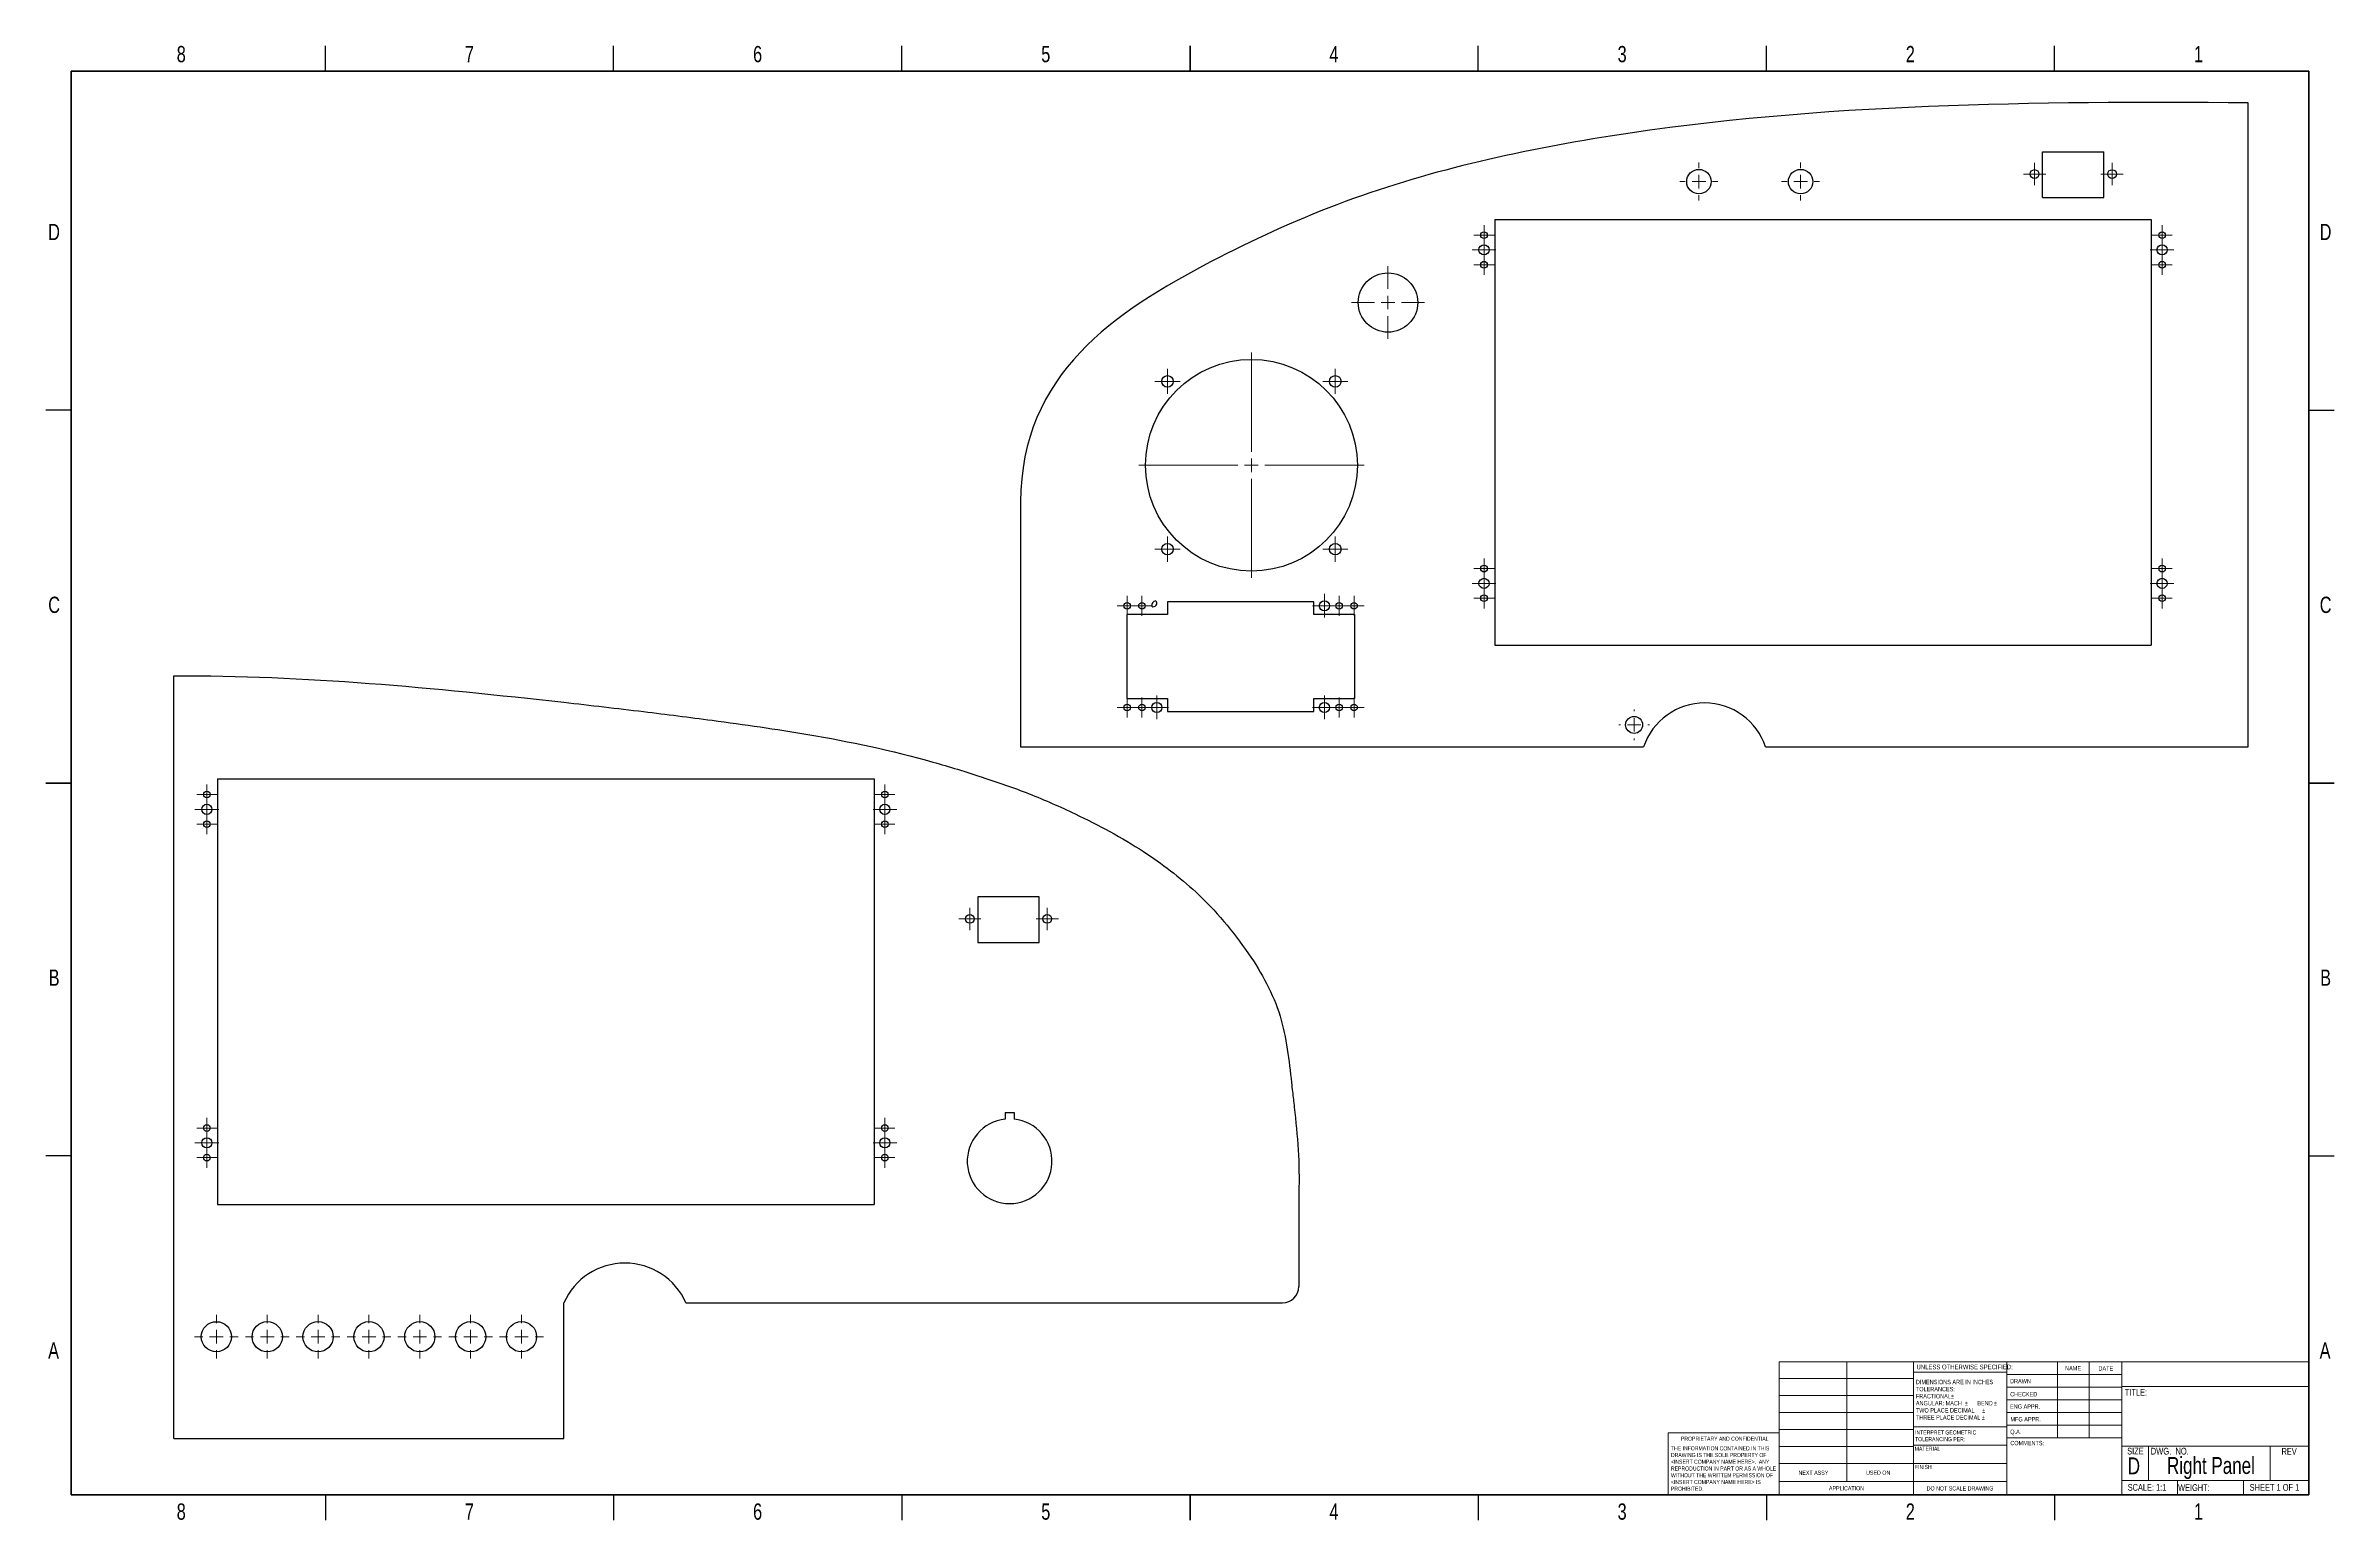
# Model space of a CAD drawing. Header units: inches. Extents: x 0.1 to 33.9, y 0.1 to 21.9.
import ezdxf

# ---------------------------------------------------------------- set-up
doc = ezdxf.new("R2010")
doc.units = ezdxf.units.IN
doc.header["$MEASUREMENT"] = 0
doc.styles.add('SLDTEXTSTYLE0', font='TXT', dxfattribs={"width": 0.75})
doc.styles.add('SLDTEXTSTYLE1', font='TXT', dxfattribs={"width": 0.6875})
doc.styles.add('SLDTEXTSTYLE2', font='TXT', dxfattribs={"width": 0.694444})

# ---------------------------------------------------------------- blocks, each defined once
blk = doc.blocks.new('SW_NOTE_0')
at = {"color": 0, "linetype": 'Continuous', "lineweight": 0, "char_height": 0.06, "attachment_point": 1, "style": 'SLDTEXTSTYLE0'}
for s, insert in [('INTERPRET GEOMETRIC', (0, 0.077)), ('TOLERANCING PER:', (0, -0.022))]:
    blk.add_mtext(s, dxfattribs=dict(at, insert=insert))
blk = doc.blocks.new('SW_NOTE_0_1')
at = {"color": 0, "linetype": 'Continuous', "lineweight": 0, "char_height": 0.065, "attachment_point": 1, "style": 'SLDTEXTSTYLE0'}
for s, insert in [('DIMENSIONS ARE IN INCHES', (0, 0.084)), ('ANGULAR: MACH', (0, -0.229)), ('TOLERANCES:', (0, -0.021)), ('TWO PLACE DECIMAL', (0, -0.334)), ('FRACTIONAL', (0, -0.125)), ('%%p', (0.518, -0.125)), ('%%p', (0.723, -0.229)), ('BEND', (0.907, -0.229)), ('%%p', (1.148, -0.229)), ('THREE PLACE DECIMAL', (0, -0.438)), ('%%p', (0.974, -0.438)), ('%%p', (0.979, -0.334))]:
    blk.add_mtext(s, dxfattribs=dict(at, insert=insert))
blk = doc.blocks.new('SW_NOTE_0_2')
at = {"color": 0, "linetype": 'Continuous', "lineweight": 0, "char_height": 0.06, "attachment_point": 1, "style": 'SLDTEXTSTYLE0'}
for s, insert in [('THE INFORMATION CONTAINED IN THIS', (0, 0.077)), ('WITHOUT THE WRITTEN PERMISSION OF', (0, -0.32)), ('<INSERT COMPANY NAME HERE>.  ANY', (0, -0.121)), ('DRAWING IS THE SOLE PROPERTY OF', (0, -0.022)), ('REPRODUCTION IN PART OR AS A WHOLE', (0, -0.221)), ('<INSERT COMPANY NAME HERE> IS', (0, -0.42)), ('PROHIBITED.', (0, -0.519))]:
    blk.add_mtext(s, dxfattribs=dict(at, insert=insert))
blk = doc.blocks.new('SW_CENTERMARKSYMBOL_0')
at = {"color": 0, "linetype": 'Continuous', "lineweight": 18}
for p, q in [((-0.1, 0), (-0.175, 0)), ((0, 0), (-0.1, 0)), ((0, 0.1), (0, 0.175)), ((0, 0), (0, 0.1)), ((0, 0), (0, -0.1)), ((0, 0), (0.1, 0)), ((0.1, 0), (0.175, 0)), ((0, -0.1), (0, -0.175))]:
    blk.add_line(p, q, dxfattribs=at)
blk = doc.blocks.new('SW_CENTERMARKSYMBOL_1')
at = {"color": 0, "linetype": 'Continuous', "lineweight": 18}
for p, q in [((-0.1, 0), (-0.149, 0)), ((0, 0), (-0.1, 0)), ((0, 0.1), (0, 0.149)), ((0, 0), (0, 0.1)), ((0, 0), (0, -0.1)), ((0, 0), (0.1, 0)), ((0.1, 0), (0.149, 0)), ((0, -0.1), (0, -0.149))]:
    blk.add_line(p, q, dxfattribs=at)
blk = doc.blocks.new('SW_CENTERMARKSYMBOL_2')
at = {"color": 0, "linetype": 'Continuous', "lineweight": 18}
for p, q in [((-0.1, 0), (-0.149, 0)), ((0, 0), (-0.1, 0)), ((0, 0.1), (0, 0.149)), ((0, 0), (0, 0.1)), ((0, 0), (0, -0.1)), ((0, 0), (0.1, 0)), ((0.1, 0), (0.149, 0)), ((0, -0.1), (0, -0.149))]:
    blk.add_line(p, q, dxfattribs=at)
blk = doc.blocks.new('SW_CENTERMARKSYMBOL_3')
at = {"color": 0, "linetype": 'Continuous', "lineweight": 18}
for p, q in [((-0.1, 0), (-0.149, 0)), ((0, 0), (-0.1, 0)), ((0, 0.1), (0, 0.149)), ((0, 0), (0, 0.1)), ((0, 0), (0, -0.1)), ((0, 0), (0.1, 0)), ((0.1, 0), (0.149, 0)), ((0, -0.1), (0, -0.149))]:
    blk.add_line(p, q, dxfattribs=at)
blk = doc.blocks.new('SW_CENTERMARKSYMBOL_4')
at = {"color": 0, "linetype": 'Continuous', "lineweight": 18}
for p, q in [((-0.1, 0), (-0.149, 0)), ((0, 0), (-0.1, 0)), ((0, 0.1), (0, 0.149)), ((0, 0), (0, 0.1)), ((0, 0), (0, -0.1)), ((0, 0), (0.1, 0)), ((0.1, 0), (0.149, 0)), ((0, -0.1), (0, -0.149))]:
    blk.add_line(p, q, dxfattribs=at)
blk = doc.blocks.new('SW_CENTERMARKSYMBOL_5')
at = {"color": 0, "linetype": 'Continuous', "lineweight": 18}
for p, q in [((-0.1, 0), (-0.149, 0)), ((0, 0), (-0.1, 0)), ((0, 0.1), (0, 0.149)), ((0, 0), (0, 0.1)), ((0, 0), (0, -0.1)), ((0, 0), (0.1, 0)), ((0.1, 0), (0.149, 0)), ((0, -0.1), (0, -0.149))]:
    blk.add_line(p, q, dxfattribs=at)
blk = doc.blocks.new('SW_CENTERMARKSYMBOL_6')
at = {"color": 0, "linetype": 'Continuous', "lineweight": 18}
for p, q in [((-0.1, 0), (-0.149, 0)), ((0, 0), (-0.1, 0)), ((0, 0.1), (0, 0.149)), ((0, 0), (0, 0.1)), ((0, 0), (0, -0.1)), ((0, 0), (0.1, 0)), ((0.1, 0), (0.149, 0)), ((0, -0.1), (0, -0.149))]:
    blk.add_line(p, q, dxfattribs=at)
blk = doc.blocks.new('SW_CENTERMARKSYMBOL_7')
at = {"color": 0, "linetype": 'Continuous', "lineweight": 18}
for p, q in [((-0.1, 0), (-0.149, 0)), ((0, 0), (-0.1, 0)), ((0, 0.1), (0, 0.149)), ((0, 0), (0, 0.1)), ((0, 0), (0, -0.1)), ((0, 0), (0.1, 0)), ((0.1, 0), (0.149, 0)), ((0, -0.1), (0, -0.149))]:
    blk.add_line(p, q, dxfattribs=at)
blk = doc.blocks.new('SW_CENTERMARKSYMBOL_8')
at = {"color": 0, "linetype": 'Continuous', "lineweight": 18}
for p, q in [((-0.1, 0), (-0.149, 0)), ((0, 0), (-0.1, 0)), ((0, 0.1), (0, 0.149)), ((0, 0), (0, 0.1)), ((0, 0), (0, -0.1)), ((0, 0), (0.1, 0)), ((0.1, 0), (0.149, 0)), ((0, -0.1), (0, -0.149))]:
    blk.add_line(p, q, dxfattribs=at)
blk = doc.blocks.new('SW_CENTERMARKSYMBOL_9')
at = {"color": 0, "linetype": 'Continuous', "lineweight": 18}
for p, q in [((-0.1, 0), (-0.175, 0)), ((0, 0), (-0.1, 0)), ((0, 0.1), (0, 0.175)), ((0, 0), (0, 0.1)), ((0, 0), (0, -0.1)), ((0, 0), (0.1, 0)), ((0.1, 0), (0.175, 0)), ((0, -0.1), (0, -0.175))]:
    blk.add_line(p, q, dxfattribs=at)
blk = doc.blocks.new('SW_CENTERMARKSYMBOL_10')
at = {"color": 0, "linetype": 'Continuous', "lineweight": 18}
for p, q in [((-0.1, 0), (-0.175, 0)), ((0, 0), (-0.1, 0)), ((0, 0.1), (0, 0.175)), ((0, 0), (0, 0.1)), ((0, 0), (0, -0.1)), ((0, 0), (0.1, 0)), ((0.1, 0), (0.175, 0)), ((0, -0.1), (0, -0.175))]:
    blk.add_line(p, q, dxfattribs=at)
blk = doc.blocks.new('SW_CENTERMARKSYMBOL_11')
at = {"color": 0, "linetype": 'Continuous', "lineweight": 18}
for p, q in [((-0.1, 0), (-0.175, 0)), ((0, 0), (-0.1, 0)), ((0, 0.1), (0, 0.175)), ((0, 0), (0, 0.1)), ((0, 0), (0, -0.1)), ((0, 0), (0.1, 0)), ((0.1, 0), (0.175, 0)), ((0, -0.1), (0, -0.175))]:
    blk.add_line(p, q, dxfattribs=at)
blk = doc.blocks.new('SW_CENTERMARKSYMBOL_12')
at = {"color": 0, "linetype": 'Continuous', "lineweight": 18}
for p, q in [((-0.2, 0), (-0.3225, 0)), ((0, 0), (-0.1, 0)), ((0, 0.2), (0, 0.3225)), ((0, 0), (0, 0.1)), ((0, 0), (0, -0.1)), ((0, 0), (0.1, 0)), ((0.2, 0), (0.3225, 0)), ((0, -0.2), (0, -0.3225))]:
    blk.add_line(p, q, dxfattribs=at)
blk = doc.blocks.new('SW_CENTERMARKSYMBOL_13')
at = {"color": 0, "linetype": 'Continuous', "lineweight": 18}
for p, q in [((-0.2, 0), (-0.3225, 0)), ((0, 0), (-0.1, 0)), ((0, 0.2), (0, 0.3225)), ((0, 0), (0, 0.1)), ((0, 0), (0, -0.1)), ((0, 0), (0.1, 0)), ((0.2, 0), (0.3225, 0)), ((0, -0.2), (0, -0.3225))]:
    blk.add_line(p, q, dxfattribs=at)
blk = doc.blocks.new('SW_CENTERMARKSYMBOL_14')
at = {"color": 0, "linetype": 'Continuous', "lineweight": 18}
for p, q in [((-0.2, 0), (-0.3225, 0)), ((0, 0), (-0.1, 0)), ((0, 0.2), (0, 0.3225)), ((0, 0), (0, 0.1)), ((0, 0), (0, -0.1)), ((0, 0), (0.1, 0)), ((0.2, 0), (0.3225, 0)), ((0, -0.2), (0, -0.3225))]:
    blk.add_line(p, q, dxfattribs=at)
blk = doc.blocks.new('SW_CENTERMARKSYMBOL_15')
at = {"color": 0, "linetype": 'Continuous', "lineweight": 18}
for p, q in [((-0.2, 0), (-0.3225, 0)), ((0, 0), (-0.1, 0)), ((0, 0.2), (0, 0.3225)), ((0, 0), (0, 0.1)), ((0, 0), (0, -0.1)), ((0, 0), (0.1, 0)), ((0.2, 0), (0.3225, 0)), ((0, -0.2), (0, -0.3225))]:
    blk.add_line(p, q, dxfattribs=at)
blk = doc.blocks.new('SW_CENTERMARKSYMBOL_16')
at = {"color": 0, "linetype": 'Continuous', "lineweight": 18}
for p, q in [((-0.2, 0), (-0.3225, 0)), ((0, 0), (-0.1, 0)), ((0, 0.2), (0, 0.3225)), ((0, 0), (0, 0.1)), ((0, 0), (0, -0.1)), ((0, 0), (0.1, 0)), ((0.2, 0), (0.3225, 0)), ((0, -0.2), (0, -0.3225))]:
    blk.add_line(p, q, dxfattribs=at)
blk = doc.blocks.new('SW_CENTERMARKSYMBOL_17')
at = {"color": 0, "linetype": 'Continuous', "lineweight": 18}
for p, q in [((-0.2, 0), (-0.3225, 0)), ((0, 0), (-0.1, 0)), ((0, 0.2), (0, 0.3225)), ((0, 0), (0, 0.1)), ((0, 0), (0, -0.1)), ((0, 0), (0.1, 0)), ((0.2, 0), (0.3225, 0)), ((0, -0.2), (0, -0.3225))]:
    blk.add_line(p, q, dxfattribs=at)
blk = doc.blocks.new('SW_CENTERMARKSYMBOL_18')
at = {"color": 0, "linetype": 'Continuous', "lineweight": 18}
for p, q in [((-0.2, 0), (-0.3225, 0)), ((0, 0), (-0.1, 0)), ((0, 0.2), (0, 0.3225)), ((0, 0), (0, 0.1)), ((0, 0), (0, -0.1)), ((0, 0), (0.1, 0)), ((0.2, 0), (0.3225, 0)), ((0, -0.2), (0, -0.3225))]:
    blk.add_line(p, q, dxfattribs=at)
blk = doc.blocks.new('SW_CENTERMARKSYMBOL_19')
at = {"color": 0, "linetype": 'Continuous', "lineweight": 18}
for p, q in [((-0.1, 0), (-0.16425, 0)), ((0, 0), (-0.1, 0)), ((0, 0.1), (0, 0.16425)), ((0, 0), (0, 0.1)), ((0, 0), (0, -0.1)), ((0, 0), (0.1, 0)), ((0.1, 0), (0.16425, 0)), ((0, -0.1), (0, -0.16425))]:
    blk.add_line(p, q, dxfattribs=at)
blk = doc.blocks.new('SW_CENTERMARKSYMBOL_20')
at = {"color": 0, "linetype": 'Continuous', "lineweight": 18}
for p, q in [((-0.1, 0), (-0.16425, 0)), ((0, 0), (-0.1, 0)), ((0, 0.1), (0, 0.16425)), ((0, 0), (0, 0.1)), ((0, 0), (0, -0.1)), ((0, 0), (0.1, 0)), ((0.1, 0), (0.16425, 0)), ((0, -0.1), (0, -0.16425))]:
    blk.add_line(p, q, dxfattribs=at)
blk = doc.blocks.new('SW_CENTERMARKSYMBOL_21')
at = {"color": 0, "linetype": 'Continuous', "lineweight": 18}
for p, q in [((-0.2, 0), (-0.225, 0)), ((0, 0), (-0.1, 0)), ((0, 0.2), (0, 0.225)), ((0, 0), (0, 0.1)), ((0, 0), (0, -0.1)), ((0, 0), (0.1, 0)), ((0.2, 0), (0.225, 0)), ((0, -0.2), (0, -0.225))]:
    blk.add_line(p, q, dxfattribs=at)
blk = doc.blocks.new('SW_CENTERMARKSYMBOL_22')
at = {"color": 0, "linetype": 'Continuous', "lineweight": 18}
for p, q in [((0, 0.2), (0, 1.6625)), ((-0.2, 0), (-1.6625, 0)), ((0, 0), (-0.1, 0)), ((0, 0), (0, 0.1)), ((0, 0), (0, -0.1)), ((0, 0), (0.1, 0)), ((0.2, 0), (1.6625, 0)), ((0, -0.2), (0, -1.6625))]:
    blk.add_line(p, q, dxfattribs=at)
blk = doc.blocks.new('SW_CENTERMARKSYMBOL_23')
at = {"color": 0, "linetype": 'Continuous', "lineweight": 18}
for p, q in [((-0.1, 0), (-0.16425, 0)), ((0, 0), (-0.1, 0)), ((0, 0.1), (0, 0.16425)), ((0, 0), (0, 0.1)), ((0, 0), (0, -0.1)), ((0, 0), (0.1, 0)), ((0.1, 0), (0.16425, 0)), ((0, -0.1), (0, -0.16425))]:
    blk.add_line(p, q, dxfattribs=at)
blk = doc.blocks.new('SW_CENTERMARKSYMBOL_24')
at = {"color": 0, "linetype": 'Continuous', "lineweight": 18}
for p, q in [((-0.1, 0), (-0.16425, 0)), ((0, 0), (-0.1, 0)), ((0, 0.1), (0, 0.16425)), ((0, 0), (0, 0.1)), ((0, 0), (0, -0.1)), ((0, 0), (0.1, 0)), ((0.1, 0), (0.16425, 0)), ((0, -0.1), (0, -0.16425))]:
    blk.add_line(p, q, dxfattribs=at)
blk = doc.blocks.new('SW_CENTERMARKSYMBOL_25')
at = {"color": 0, "linetype": 'Continuous', "lineweight": 18}
for p, q in [((-0.1, 0), (-0.148, 0)), ((0, 0), (-0.1, 0)), ((0, 0.1), (0, 0.148)), ((0, 0), (0, 0.1)), ((0, 0), (0, -0.1)), ((0, 0), (0.1, 0)), ((0.1, 0), (0.148, 0)), ((0, -0.1), (0, -0.148))]:
    blk.add_line(p, q, dxfattribs=at)
blk = doc.blocks.new('SW_CENTERMARKSYMBOL_26')
at = {"color": 0, "linetype": 'Continuous', "lineweight": 18}
for p, q in [((-0.1, 0), (-0.148, 0)), ((0, 0), (-0.1, 0)), ((0, 0.1), (0, 0.148)), ((0, 0), (0, 0.1)), ((0, 0), (0, -0.1)), ((0, 0), (0.1, 0)), ((0.1, 0), (0.148, 0)), ((0, -0.1), (0, -0.148))]:
    blk.add_line(p, q, dxfattribs=at)
blk = doc.blocks.new('SW_CENTERMARKSYMBOL_27')
at = {"color": 0, "linetype": 'Continuous', "lineweight": 18}
for p, q in [((-0.1, 0), (-0.175, 0)), ((0, 0), (-0.1, 0)), ((0, 0.1), (0, 0.175)), ((0, 0), (0, 0.1)), ((0, 0), (0, -0.1)), ((0, 0), (0.1, 0)), ((0.1, 0), (0.175, 0)), ((0, -0.1), (0, -0.175))]:
    blk.add_line(p, q, dxfattribs=at)
blk = doc.blocks.new('SW_CENTERMARKSYMBOL_28')
at = {"color": 0, "linetype": 'Continuous', "lineweight": 18}
for p, q in [((-0.1, 0), (-0.149, 0)), ((0, 0), (-0.1, 0)), ((0, 0.1), (0, 0.149)), ((0, 0), (0, 0.1)), ((0, 0), (0, -0.1)), ((0, 0), (0.1, 0)), ((0.1, 0), (0.149, 0)), ((0, -0.1), (0, -0.149))]:
    blk.add_line(p, q, dxfattribs=at)
blk = doc.blocks.new('SW_CENTERMARKSYMBOL_29')
at = {"color": 0, "linetype": 'Continuous', "lineweight": 18}
for p, q in [((-0.1, 0), (-0.185, 0)), ((0, 0), (-0.1, 0)), ((0, 0.1), (0, 0.185)), ((0, 0), (0, 0.1)), ((0, 0), (0, -0.1)), ((0, 0), (0.1, 0)), ((0.1, 0), (0.185, 0)), ((0, -0.1), (0, -0.185))]:
    blk.add_line(p, q, dxfattribs=at)
blk = doc.blocks.new('SW_CENTERMARKSYMBOL_30')
at = {"color": 0, "linetype": 'Continuous', "lineweight": 18}
for p, q in [((-0.1, 0), (-0.149, 0)), ((0, 0), (-0.1, 0)), ((0, 0.1), (0, 0.149)), ((0, 0), (0, 0.1)), ((0, 0), (0, -0.1)), ((0, 0), (0.1, 0)), ((0.1, 0), (0.149, 0)), ((0, -0.1), (0, -0.149))]:
    blk.add_line(p, q, dxfattribs=at)
blk = doc.blocks.new('SW_CENTERMARKSYMBOL_31')
at = {"color": 0, "linetype": 'Continuous', "lineweight": 18}
for p, q in [((-0.1, 0), (-0.149, 0)), ((0, 0), (-0.1, 0)), ((0, 0.1), (0, 0.149)), ((0, 0), (0, 0.1)), ((0, 0), (0, -0.1)), ((0, 0), (0.1, 0)), ((0.1, 0), (0.149, 0)), ((0, -0.1), (0, -0.149))]:
    blk.add_line(p, q, dxfattribs=at)
blk = doc.blocks.new('SW_CENTERMARKSYMBOL_32')
at = {"color": 0, "linetype": 'Continuous', "lineweight": 18}
for p, q in [((-0.1, 0), (-0.175, 0)), ((0, 0), (-0.1, 0)), ((0, 0.1), (0, 0.175)), ((0, 0), (0, 0.1)), ((0, 0), (0, -0.1)), ((0, 0), (0.1, 0)), ((0.1, 0), (0.175, 0)), ((0, -0.1), (0, -0.175))]:
    blk.add_line(p, q, dxfattribs=at)
blk = doc.blocks.new('SW_CENTERMARKSYMBOL_33')
at = {"color": 0, "linetype": 'Continuous', "lineweight": 18}
for p, q in [((-0.1, 0), (-0.149, 0)), ((0, 0), (-0.1, 0)), ((0, 0.1), (0, 0.149)), ((0, 0), (0, 0.1)), ((0, 0), (0, -0.1)), ((0, 0), (0.1, 0)), ((0.1, 0), (0.149, 0)), ((0, -0.1), (0, -0.149))]:
    blk.add_line(p, q, dxfattribs=at)
blk = doc.blocks.new('SW_CENTERMARKSYMBOL_34')
at = {"color": 0, "linetype": 'Continuous', "lineweight": 18}
for p, q in [((0, 0.2), (0, 0.5375)), ((-0.2, 0), (-0.5375, 0)), ((0, 0), (-0.1, 0)), ((0, 0), (0, 0.1)), ((0, 0), (0, -0.1)), ((0, 0), (0.1, 0)), ((0.2, 0), (0.5375, 0)), ((0, -0.2), (0, -0.5375))]:
    blk.add_line(p, q, dxfattribs=at)
blk = doc.blocks.new('SW_CENTERMARKSYMBOL_35')
at = {"color": 0, "linetype": 'Continuous', "lineweight": 18}
for p, q in [((-0.2, 0), (-0.28, 0)), ((0, 0), (-0.1, 0)), ((0, 0.2), (0, 0.28)), ((0, 0), (0, 0.1)), ((0, 0), (0, -0.1)), ((0, 0), (0.1, 0)), ((0.2, 0), (0.28, 0)), ((0, -0.2), (0, -0.28))]:
    blk.add_line(p, q, dxfattribs=at)
blk = doc.blocks.new('SW_CENTERMARKSYMBOL_36')
at = {"color": 0, "linetype": 'Continuous', "lineweight": 18}
for p, q in [((-0.1, 0), (-0.185, 0)), ((0, 0), (-0.1, 0)), ((0, 0.1), (0, 0.185)), ((0, 0), (0, 0.1)), ((0, 0), (0, -0.1)), ((0, 0), (0.1, 0)), ((0.1, 0), (0.185, 0)), ((0, -0.1), (0, -0.185))]:
    blk.add_line(p, q, dxfattribs=at)
blk = doc.blocks.new('SW_CENTERMARKSYMBOL_37')
at = {"color": 0, "linetype": 'Continuous', "lineweight": 18}
for p, q in [((-0.1, 0), (-0.185, 0)), ((0, 0), (-0.1, 0)), ((0, 0.1), (0, 0.185)), ((0, 0), (0, 0.1)), ((0, 0), (0, -0.1)), ((0, 0), (0.1, 0)), ((0.1, 0), (0.185, 0)), ((0, -0.1), (0, -0.185))]:
    blk.add_line(p, q, dxfattribs=at)
blk = doc.blocks.new('SW_CENTERMARKSYMBOL_38')
at = {"color": 0, "linetype": 'Continuous', "lineweight": 18}
for p, q in [((-0.1, 0), (-0.185, 0)), ((0, 0), (-0.1, 0)), ((0, 0.1), (0, 0.185)), ((0, 0), (0, 0.1)), ((0, 0), (0, -0.1)), ((0, 0), (0.1, 0)), ((0.1, 0), (0.185, 0)), ((0, -0.1), (0, -0.185))]:
    blk.add_line(p, q, dxfattribs=at)
blk = doc.blocks.new('SW_CENTERMARKSYMBOL_39')
at = {"color": 0, "linetype": 'Continuous', "lineweight": 18}
for p, q in [((-0.2, 0), (-0.28, 0)), ((0, 0), (-0.1, 0)), ((0, 0.2), (0, 0.28)), ((0, 0), (0, 0.1)), ((0, 0), (0, -0.1)), ((0, 0), (0.1, 0)), ((0.2, 0), (0.28, 0)), ((0, -0.2), (0, -0.28))]:
    blk.add_line(p, q, dxfattribs=at)
blk = doc.blocks.new('SW_CENTERMARKSYMBOL_40')
at = {"color": 0, "linetype": 'Continuous', "lineweight": 18}
for p, q in [((-0.1, 0), (-0.148, 0)), ((0, 0), (-0.1, 0)), ((0, 0.1), (0, 0.148)), ((0, 0), (0, 0.1)), ((0, 0), (0, -0.1)), ((0, 0), (0.1, 0)), ((0.1, 0), (0.148, 0)), ((0, -0.1), (0, -0.148))]:
    blk.add_line(p, q, dxfattribs=at)
blk = doc.blocks.new('SW_CENTERMARKSYMBOL_41')
at = {"color": 0, "linetype": 'Continuous', "lineweight": 18}
for p, q in [((-0.1, 0), (-0.148, 0)), ((0, 0), (-0.1, 0)), ((0, 0.1), (0, 0.148)), ((0, 0), (0, 0.1)), ((0, 0), (0, -0.1)), ((0, 0), (0.1, 0)), ((0.1, 0), (0.148, 0)), ((0, -0.1), (0, -0.148))]:
    blk.add_line(p, q, dxfattribs=at)
blk = doc.blocks.new('SW_CENTERMARKSYMBOL_42')
at = {"color": 0, "linetype": 'Continuous', "lineweight": 18}
for p, q in [((-0.1, 0), (-0.175, 0)), ((0, 0), (-0.1, 0)), ((0, 0.1), (0, 0.175)), ((0, 0), (0, 0.1)), ((0, 0), (0, -0.1)), ((0, 0), (0.1, 0)), ((0.1, 0), (0.175, 0)), ((0, -0.1), (0, -0.175))]:
    blk.add_line(p, q, dxfattribs=at)
blk = doc.blocks.new('SW_CENTERMARKSYMBOL_43')
at = {"color": 0, "linetype": 'Continuous', "lineweight": 18}
for p, q in [((-0.1, 0), (-0.175, 0)), ((0, 0), (-0.1, 0)), ((0, 0.1), (0, 0.175)), ((0, 0), (0, 0.1)), ((0, 0), (0, -0.1)), ((0, 0), (0.1, 0)), ((0.1, 0), (0.175, 0)), ((0, -0.1), (0, -0.175))]:
    blk.add_line(p, q, dxfattribs=at)
blk = doc.blocks.new('SW_CENTERMARKSYMBOL_44')
at = {"color": 0, "linetype": 'Continuous', "lineweight": 18}
for p, q in [((-0.1, 0), (-0.148, 0)), ((0, 0), (-0.1, 0)), ((0, 0.1), (0, 0.148)), ((0, 0), (0, 0.1)), ((0, 0), (0, -0.1)), ((0, 0), (0.1, 0)), ((0.1, 0), (0.148, 0)), ((0, -0.1), (0, -0.148))]:
    blk.add_line(p, q, dxfattribs=at)
blk = doc.blocks.new('SW_CENTERMARKSYMBOL_45')
at = {"color": 0, "linetype": 'Continuous', "lineweight": 18}
for p, q in [((-0.1, 0), (-0.148, 0)), ((0, 0), (-0.1, 0)), ((0, 0.1), (0, 0.148)), ((0, 0), (0, 0.1)), ((0, 0), (0, -0.1)), ((0, 0), (0.1, 0)), ((0.1, 0), (0.148, 0)), ((0, -0.1), (0, -0.148))]:
    blk.add_line(p, q, dxfattribs=at)
blk = doc.blocks.new('SW_CENTERMARKSYMBOL_46')
at = {"color": 0, "linetype": 'Continuous', "lineweight": 18}
for p, q in [((-0.1, 0), (-0.148, 0)), ((0, 0), (-0.1, 0)), ((0, 0.1), (0, 0.148)), ((0, 0), (0, 0.1)), ((0, 0), (0, -0.1)), ((0, 0), (0.1, 0)), ((0.1, 0), (0.148, 0)), ((0, -0.1), (0, -0.148))]:
    blk.add_line(p, q, dxfattribs=at)
blk = doc.blocks.new('SW_CENTERMARKSYMBOL_47')
at = {"color": 0, "linetype": 'Continuous', "lineweight": 18}
for p, q in [((-0.1, 0), (-0.148, 0)), ((0, 0), (-0.1, 0)), ((0, 0.1), (0, 0.148)), ((0, 0), (0, 0.1)), ((0, 0), (0, -0.1)), ((0, 0), (0.1, 0)), ((0.1, 0), (0.148, 0)), ((0, -0.1), (0, -0.148))]:
    blk.add_line(p, q, dxfattribs=at)
blk = doc.blocks.new('SW_CENTERMARKSYMBOL_48')
at = {"color": 0, "linetype": 'Continuous', "lineweight": 18}
for p, q in [((-0.1, 0), (-0.149, 0)), ((0, 0), (-0.1, 0)), ((0, 0.1), (0, 0.149)), ((0, 0), (0, 0.1)), ((0, 0), (0, -0.1)), ((0, 0), (0.1, 0)), ((0.1, 0), (0.149, 0)), ((0, -0.1), (0, -0.149))]:
    blk.add_line(p, q, dxfattribs=at)
blk = doc.blocks.new('SW_CENTERMARKSYMBOL_49')
at = {"color": 0, "linetype": 'Continuous', "lineweight": 18}
for p, q in [((-0.1, 0), (-0.175, 0)), ((0, 0), (-0.1, 0)), ((0, 0.1), (0, 0.175)), ((0, 0), (0, 0.1)), ((0, 0), (0, -0.1)), ((0, 0), (0.1, 0)), ((0.1, 0), (0.175, 0)), ((0, -0.1), (0, -0.175))]:
    blk.add_line(p, q, dxfattribs=at)
blk = doc.blocks.new('SW_CENTERMARKSYMBOL_50')
at = {"color": 0, "linetype": 'Continuous', "lineweight": 18}
for p, q in [((-0.1, 0), (-0.149, 0)), ((0, 0), (-0.1, 0)), ((0, 0.1), (0, 0.149)), ((0, 0), (0, 0.1)), ((0, 0), (0, -0.1)), ((0, 0), (0.1, 0)), ((0.1, 0), (0.149, 0)), ((0, -0.1), (0, -0.149))]:
    blk.add_line(p, q, dxfattribs=at)
blk = doc.blocks.new('SW_CENTERMARKSYMBOL_51')
at = {"color": 0, "linetype": 'Continuous', "lineweight": 18}
for p, q in [((-0.1, 0), (-0.149, 0)), ((0, 0), (-0.1, 0)), ((0, 0.1), (0, 0.149)), ((0, 0), (0, 0.1)), ((0, 0), (0, -0.1)), ((0, 0), (0.1, 0)), ((0.1, 0), (0.149, 0)), ((0, -0.1), (0, -0.149))]:
    blk.add_line(p, q, dxfattribs=at)
blk = doc.blocks.new('SW_CENTERMARKSYMBOL_52')
at = {"color": 0, "linetype": 'Continuous', "lineweight": 18}
for p, q in [((-0.1, 0), (-0.175, 0)), ((0, 0), (-0.1, 0)), ((0, 0.1), (0, 0.175)), ((0, 0), (0, 0.1)), ((0, 0), (0, -0.1)), ((0, 0), (0.1, 0)), ((0.1, 0), (0.175, 0)), ((0, -0.1), (0, -0.175))]:
    blk.add_line(p, q, dxfattribs=at)
blk = doc.blocks.new('SW_CENTERMARKSYMBOL_53')
at = {"color": 0, "linetype": 'Continuous', "lineweight": 18}
for p, q in [((-0.1, 0), (-0.149, 0)), ((0, 0), (-0.1, 0)), ((0, 0.1), (0, 0.149)), ((0, 0), (0, 0.1)), ((0, 0), (0, -0.1)), ((0, 0), (0.1, 0)), ((0.1, 0), (0.149, 0)), ((0, -0.1), (0, -0.149))]:
    blk.add_line(p, q, dxfattribs=at)
blk = doc.blocks.new('SW_CENTERMARKSYMBOL_54')
at = {"color": 0, "linetype": 'Continuous', "lineweight": 18}
for p, q in [((-0.1, 0), (-0.175, 0)), ((0, 0), (-0.1, 0)), ((0, 0.1), (0, 0.175)), ((0, 0), (0, 0.1)), ((0, 0), (0, -0.1)), ((0, 0), (0.1, 0)), ((0.1, 0), (0.175, 0)), ((0, -0.1), (0, -0.175))]:
    blk.add_line(p, q, dxfattribs=at)

msp = doc.modelspace()

# ---------------------------------------------------------------- linework, layer by layer
at = {"color": 7, "linetype": 'Continuous', "lineweight": 25}
for p, q in [((4.25, 21.5), (4.25, 21.875)), ((8.5, 21.5), (8.5, 21.875)), ((12.75, 21.5), (12.75, 21.875)), ((17, 21.875), (17, 21.5)), ((17, 21.5), (17, 21.875)), ((21.25, 21.5), (21.25, 21.875)), ((25.5, 21.5), (25.5, 21.875)), ((29.75, 21.5), (29.75, 21.875)), ((32.605, 11.535), (32.605, 21.035)), ((29.574, 19.636), (29.574, 20.311)), ((29.574, 20.311), (30.479, 20.311)), ((30.479, 19.636), (30.479, 20.311)), ((29.574, 19.636), (30.479, 19.636)), ((21.496, 19.315), (31.176, 19.315)), ((21.496, 19.315), (21.496, 13.035)), ((31.176, 19.315), (31.176, 13.035)), ((0.5, 16.5), (0.125, 16.5)), ((33.5, 16.5), (33.875, 16.5)), ((14.501, 15.147), (14.501, 11.535)), ((18.826, 13.675), (16.666, 13.675)), ((16.666, 13.675), (16.666, 13.485)), ((18.826, 13.485), (18.826, 13.675)), ((16.666, 13.485), (16.066, 13.485)), ((16.066, 13.485), (16.066, 12.245)), ((19.426, 13.485), (18.826, 13.485)), ((19.426, 13.485), (19.426, 12.245)), ((21.496, 13.035), (31.176, 13.035)), ((2.016, 1.332), (2.016, 12.582)), ((16.066, 12.245), (16.666, 12.245)), ((16.666, 12.245), (16.666, 12.055)), ((18.826, 12.055), (18.826, 12.245)), ((18.826, 12.245), (19.426, 12.245)), ((16.666, 12.055), (18.826, 12.055)), ((14.501, 11.535), (23.689, 11.535)), ((25.489, 11.535), (32.605, 11.535)), ((0.125, 11), (0.5, 11)), ((0.5, 11), (0.125, 11)), ((2.66, 11.062), (2.66, 4.782)), ((2.66, 11.062), (12.34, 11.062)), ((12.34, 11.062), (12.34, 4.782)), ((33.875, 11), (33.5, 11)), ((33.5, 11), (33.875, 11)), ((14.776, 9.321), (13.871, 9.321)), ((13.871, 9.321), (13.871, 8.646)), ((14.776, 8.646), (14.776, 9.321)), ((13.871, 8.646), (14.776, 8.646)), ((14.275, 6.142), (14.275, 6.042)), ((14.275, 6.142), (14.405, 6.142)), ((14.405, 6.142), (14.405, 6.042)), ((0.5, 5.5), (0.125, 5.5)), ((33.5, 5.5), (33.875, 5.5)), ((2.66, 4.782), (12.34, 4.782)), ((18.604, 4.955), (18.604, 3.572)), ((7.766, 1.332), (7.766, 3.332)), ((9.566, 3.332), (18.364, 3.332)), ((2.016, 1.332), (7.766, 1.332)), ((4.25, 0.5), (4.25, 0.125)), ((8.5, 0.5), (8.5, 0.125)), ((12.75, 0.5), (12.75, 0.125)), ((17, 0.125), (17, 0.5)), ((17, 0.5), (17, 0.125)), ((21.25, 0.5), (21.25, 0.125)), ((25.5, 0.5), (25.5, 0.125)), ((29.75, 0.5), (29.75, 0.125))]:
    msp.add_line(p, q, dxfattribs=at)
at = {"color": 7, "linetype": 'Continuous', "lineweight": 50}
for p, q in [((0.5, 0.5), (0.5, 21.5)), ((0.5, 21.5), (33.5, 21.5)), ((33.5, 21.5), (33.5, 0.5)), ((33.5, 0.5), (0.5, 0.5))]:
    msp.add_line(p, q, dxfattribs=at)
at = {"color": 7, "linetype": 'Continuous', "lineweight": 18}
for p, q in [((25.691, 2.464), (33.5, 2.464)), ((25.691, 0.5), (25.691, 2.464)), ((26.689, 2.464), (26.689, 0.696)), ((27.668, 0.5), (27.668, 2.464)), ((29.045, 2.464), (29.045, 0.5)), ((29.794, 2.464), (29.794, 1.339)), ((30.262, 2.464), (30.262, 1.339)), ((30.741, 2.464), (30.741, 0.5)), ((25.691, 2.214), (27.668, 2.214)), ((29.045, 2.31), (27.668, 2.31)), ((29.045, 2.277), (30.741, 2.277)), ((29.045, 2.089), (30.741, 2.089)), ((30.741, 2.097), (33.5, 2.097)), ((25.691, 1.964), (27.668, 1.964)), ((25.691, 1.714), (27.668, 1.714)), ((29.045, 1.902), (30.741, 1.902)), ((30.741, 1.714), (29.045, 1.714)), ((24.054, 0.5), (24.054, 1.414)), ((25.691, 1.414), (24.054, 1.414)), ((25.691, 1.464), (27.668, 1.464)), ((27.668, 1.504), (29.05, 1.504)), ((30.741, 1.527), (29.045, 1.527)), ((25.691, 1.214), (27.668, 1.214)), ((27.668, 1.234), (29.05, 1.234)), ((30.741, 1.339), (29.05, 1.339)), ((30.741, 1.22), (33.5, 1.22)), ((31.137, 1.22), (31.137, 0.713)), ((32.928, 1.22), (32.928, 0.713)), ((25.691, 0.964), (27.668, 0.964)), ((25.691, 0.696), (29.045, 0.696)), ((27.668, 0.964), (29.045, 0.964)), ((30.741, 0.713), (33.5, 0.713)), ((31.564, 0.713), (31.564, 0.5)), ((32.536, 0.713), (32.536, 0.5))]:
    msp.add_line(p, q, dxfattribs=at)
at = {"color": 7, "linetype": 'Continuous', "lineweight": 25}
for centre, radius in [((24.505, 19.872), 0.18), ((26.005, 19.872), 0.18), ((29.456, 19.984), 0.0643), ((30.598, 19.984), 0.0642), ((21.336, 18.865), 0.075), ((21.336, 19.083), 0.049), ((31.336, 18.865), 0.075), ((31.336, 19.083), 0.049), ((21.336, 18.646), 0.049), ((31.336, 18.646), 0.049), ((19.92, 18.088), 0.438), ((17.906, 15.688), 1.562), ((16.668, 16.925), 0.085), ((19.143, 16.925), 0.085), ((16.668, 14.45), 0.085), ((19.143, 14.45), 0.085), ((21.336, 14.163), 0.049), ((31.336, 14.163), 0.049), ((21.336, 13.945), 0.075), ((31.336, 13.945), 0.075), ((16.073, 13.615), 0.048), ((16.292, 13.615), 0.048), ((18.982, 13.615), 0.075), ((19.2, 13.615), 0.048), ((19.419, 13.615), 0.048), ((21.336, 13.726), 0.049), ((31.336, 13.726), 0.049), ((16.073, 12.115), 0.048), ((16.292, 12.115), 0.048), ((16.51, 12.115), 0.075), ((18.982, 12.115), 0.075), ((19.2, 12.115), 0.048), ((19.419, 12.115), 0.048), ((23.55, 11.858), 0.125), ((2.5, 10.831), 0.049), ((12.5, 10.831), 0.049), ((2.5, 10.612), 0.075), ((12.5, 10.612), 0.075), ((2.5, 10.394), 0.049), ((12.5, 10.394), 0.049), ((13.753, 8.995), 0.0642), ((14.895, 8.995), 0.0642), ((2.5, 5.692), 0.075), ((2.5, 5.911), 0.049), ((12.5, 5.692), 0.075), ((12.5, 5.911), 0.049), ((2.5, 5.474), 0.049), ((12.5, 5.474), 0.049), ((2.641, 2.832), 0.222), ((3.391, 2.832), 0.223), ((4.141, 2.832), 0.223), ((4.891, 2.832), 0.223), ((5.641, 2.832), 0.223), ((6.391, 2.832), 0.223), ((7.141, 2.832), 0.223)]:
    msp.add_circle(centre, radius, dxfattribs=at)
for centre, radius, start, end in [((16.461, 13.65), 0.049, 238.9943, 49.9819), ((16.51, 13.615), 0.075, 103.8316, 185.1446), ((24.589, 11.232), 0.949, 18.5638, 161.4362), ((14.34, 5.421), 0.625, 95.9696, 84.0304), ((8.666, 2.933), 0.985, 23.9323, 156.0677), ((18.364, 3.572), 0.24, 270, 0)]:
    msp.add_arc(centre, radius, start, end, dxfattribs=at)
for points, knots in [([(32.605, 21.035), (29.465, 21.054), (24.925, 21.023), (19.787, 19.87), (16.502, 18.353), (14.504, 17.031), (14.501, 15.147)], [0, 0, 0, 0, 0.463494, 0.667883, 0.767851, 1, 1, 1, 1]), ([(2.016, 12.582), (3.941, 12.591), (6.249, 12.367), (8.887, 12.063), (10.087, 11.91), (11.518, 11.71), (12.85, 11.428), (13.927, 11.094), (14.632, 10.851), (15.434, 10.496), (16.279, 10.045), (17.166, 9.371), (17.861, 8.547), (18.384, 7.618), (18.467, 6.855), (18.515, 6.414), (18.529, 6.296), (18.537, 6.221)], [0, 0, 0, 0, 0.2546708, 0.3069615, 0.3519434, 0.4150225, 0.4984295, 0.5318794, 0.5643714, 0.5971343, 0.6480578, 0.6910307, 0.7439119, 0.7894401, 0.8320896, 0.8379871, 0.8484148, 0.8484148, 0.8484148, 0.8484148])]:
    msp.add_open_spline(points, degree=3, knots=knots, dxfattribs=at)
msp.add_open_spline([(18.537, 6.221), (18.586, 5.801), (18.62, 5.378), (18.604, 4.955)], degree=3, dxfattribs=at)

# ---------------------------------------------------------------- block references
at = {"color": 7, "linetype": 'Continuous', "lineweight": 0}
for name, p in [('SW_CENTERMARKSYMBOL_35', (24.505, 19.872)), ('SW_CENTERMARKSYMBOL_39', (26.005, 19.872)), ('SW_CENTERMARKSYMBOL_24', (29.456, 19.984)), ('SW_CENTERMARKSYMBOL_23', (30.598, 19.984)), ('SW_CENTERMARKSYMBOL_27', (21.336, 18.865)), ('SW_CENTERMARKSYMBOL_28', (21.336, 19.083)), ('SW_CENTERMARKSYMBOL_52', (31.336, 18.865)), ('SW_CENTERMARKSYMBOL_53', (31.336, 19.083)), ('SW_CENTERMARKSYMBOL_34', (19.92, 18.088)), ('SW_CENTERMARKSYMBOL_30', (21.336, 18.646)), ('SW_CENTERMARKSYMBOL_51', (31.336, 18.646)), ('SW_CENTERMARKSYMBOL_22', (17.906, 15.688)), ('SW_CENTERMARKSYMBOL_38', (16.668, 16.925)), ('SW_CENTERMARKSYMBOL_37', (19.143, 16.925)), ('SW_CENTERMARKSYMBOL_36', (16.668, 14.45)), ('SW_CENTERMARKSYMBOL_29', (19.143, 14.45)), ('SW_CENTERMARKSYMBOL_31', (21.336, 14.163)), ('SW_CENTERMARKSYMBOL_50', (31.336, 14.163)), ('SW_CENTERMARKSYMBOL_32', (21.336, 13.945)), ('SW_CENTERMARKSYMBOL_33', (21.336, 13.726)), ('SW_CENTERMARKSYMBOL_49', (31.336, 13.945)), ('SW_CENTERMARKSYMBOL_48', (31.336, 13.726)), ('SW_CENTERMARKSYMBOL_45', (16.073, 13.615)), ('SW_CENTERMARKSYMBOL_44', (16.292, 13.615)), ('SW_CENTERMARKSYMBOL_42', (18.982, 13.615)), ('SW_CENTERMARKSYMBOL_41', (19.2, 13.615)), ('SW_CENTERMARKSYMBOL_25', (19.419, 13.615)), ('SW_CENTERMARKSYMBOL_46', (16.073, 12.115)), ('SW_CENTERMARKSYMBOL_47', (16.292, 12.115)), ('SW_CENTERMARKSYMBOL_54', (16.51, 12.115)), ('SW_CENTERMARKSYMBOL_43', (18.982, 12.115)), ('SW_CENTERMARKSYMBOL_40', (19.2, 12.115)), ('SW_CENTERMARKSYMBOL_26', (19.419, 12.115)), ('SW_CENTERMARKSYMBOL_21', (23.55, 11.858)), ('SW_CENTERMARKSYMBOL_1', (2.5, 10.831)), ('SW_CENTERMARKSYMBOL_5', (12.5, 10.831)), ('SW_CENTERMARKSYMBOL_9', (2.5, 10.612)), ('SW_CENTERMARKSYMBOL_2', (2.5, 10.394)), ('SW_CENTERMARKSYMBOL_0', (12.5, 10.612)), ('SW_CENTERMARKSYMBOL_6', (12.5, 10.394)), ('SW_CENTERMARKSYMBOL_19', (13.753, 8.995)), ('SW_CENTERMARKSYMBOL_20', (14.895, 8.995)), ('SW_CENTERMARKSYMBOL_10', (2.5, 5.692)), ('SW_CENTERMARKSYMBOL_3', (2.5, 5.911)), ('SW_CENTERMARKSYMBOL_11', (12.5, 5.692)), ('SW_CENTERMARKSYMBOL_7', (12.5, 5.911)), ('SW_CENTERMARKSYMBOL_4', (2.5, 5.474)), ('SW_CENTERMARKSYMBOL_8', (12.5, 5.474)), ('SW_CENTERMARKSYMBOL_18', (2.641, 2.832)), ('SW_CENTERMARKSYMBOL_17', (3.391, 2.832)), ('SW_CENTERMARKSYMBOL_16', (4.141, 2.832)), ('SW_CENTERMARKSYMBOL_15', (4.891, 2.832)), ('SW_CENTERMARKSYMBOL_14', (5.641, 2.832)), ('SW_CENTERMARKSYMBOL_13', (6.391, 2.832)), ('SW_CENTERMARKSYMBOL_12', (7.141, 2.832)), ('SW_NOTE_0_1', (27.705, 2.113)), ('SW_NOTE_0', (27.693, 1.373)), ('SW_NOTE_0_2', (24.093, 1.139))]:
    msp.add_blockref(name, p, dxfattribs=at)

# ---------------------------------------------------------------- texts
for s, insert, char_height, attachment_point, style in [('8', (2.123, 21.873), 0.24, 2, 'SLDTEXTSTYLE0'), ('7', (6.373, 21.873), 0.24, 2, 'SLDTEXTSTYLE0'), ('6', (10.623, 21.873), 0.24, 2, 'SLDTEXTSTYLE0'), ('5', (14.873, 21.873), 0.24, 2, 'SLDTEXTSTYLE0'), ('4', (19.123, 21.873), 0.24, 2, 'SLDTEXTSTYLE0'), ('3', (23.373, 21.873), 0.24, 2, 'SLDTEXTSTYLE0'), ('2', (27.623, 21.873), 0.24, 2, 'SLDTEXTSTYLE0'), ('1', (31.873, 21.873), 0.24, 2, 'SLDTEXTSTYLE0'), ('D', (0.247, 19.249), 0.24, 2, 'SLDTEXTSTYLE0'), ('D', (33.747, 19.249), 0.24, 2, 'SLDTEXTSTYLE0'), ('C', (0.248, 13.749), 0.24, 2, 'SLDTEXTSTYLE0'), ('C', (33.748, 13.749), 0.24, 2, 'SLDTEXTSTYLE0'), ('B', (0.248, 8.249), 0.24, 2, 'SLDTEXTSTYLE0'), ('B', (33.748, 8.249), 0.24, 2, 'SLDTEXTSTYLE0'), ('A', (0.24, 2.749), 0.24, 2, 'SLDTEXTSTYLE0'), ('A', (33.74, 2.749), 0.24, 2, 'SLDTEXTSTYLE0'), ('UNLESS OTHERWISE SPECIFIED:', (27.715, 2.421), 0.07, 1, 'SLDTEXTSTYLE0'), ('NAME', (29.906, 2.399), 0.065, 1, 'SLDTEXTSTYLE0'), ('DATE', (30.398, 2.397), 0.065, 1, 'SLDTEXTSTYLE0'), ('DRAWN', (29.094, 2.21), 0.065, 1, 'SLDTEXTSTYLE0'), ('TITLE:', (30.787, 2.063), 0.1, 1, 'SLDTEXTSTYLE0'), ('ENG APPR.', (29.094, 1.835), 0.065, 1, 'SLDTEXTSTYLE0'), ('CHECKED', (29.096, 2.017), 0.065, 1, 'SLDTEXTSTYLE0'), ('PROPRIETARY AND CONFIDENTIAL', (24.241, 1.358), 0.06, 1, 'SLDTEXTSTYLE0'), ('Q.A.', (29.097, 1.462), 0.065, 1, 'SLDTEXTSTYLE0'), ('MFG APPR.', (29.099, 1.647), 0.065, 1, 'SLDTEXTSTYLE0'), ('MATERIAL', (27.688, 1.211), 0.06, 1, 'SLDTEXTSTYLE0'), ('COMMENTS:', (29.098, 1.296), 0.065, 1, 'SLDTEXTSTYLE0'), ('SIZE', (30.822, 1.195), 0.1, 1, 'SLDTEXTSTYLE0'), ('D', (30.83, 1.052), 0.25, 1, 'SLDTEXTSTYLE0'), ('DWG.  NO.', (31.169, 1.194), 0.1, 1, 'SLDTEXTSTYLE2'), ('Right Panel', (32.057, 1.058), 0.25, 2, 'SLDTEXTSTYLE0'), ('REV', (33.098, 1.19), 0.1, 1, 'SLDTEXTSTYLE0'), ('NEXT ASSY', (25.974, 0.857), 0.0625, 1, 'SLDTEXTSTYLE0'), ('USED ON', (26.971, 0.858), 0.0625, 1, 'SLDTEXTSTYLE0'), ('FINISH', (27.691, 0.942), 0.06, 1, 'SLDTEXTSTYLE0'), ('8', (2.123, 0.373), 0.24, 2, 'SLDTEXTSTYLE0'), ('7', (6.373, 0.373), 0.24, 2, 'SLDTEXTSTYLE0'), ('6', (10.623, 0.373), 0.24, 2, 'SLDTEXTSTYLE0'), ('5', (14.873, 0.373), 0.24, 2, 'SLDTEXTSTYLE0'), ('4', (19.123, 0.373), 0.24, 2, 'SLDTEXTSTYLE0'), ('3', (23.373, 0.373), 0.24, 2, 'SLDTEXTSTYLE0'), ('APPLICATION', (26.423, 0.628), 0.0625, 1, 'SLDTEXTSTYLE0'), ('2', (27.623, 0.373), 0.24, 2, 'SLDTEXTSTYLE0'), ('DO NOT SCALE DRAWING', (28.356, 0.626), 0.0625, 2, 'SLDTEXTSTYLE0'), ('SCALE: 1:1', (30.829, 0.66), 0.1, 1, 'SLDTEXTSTYLE0'), ('WEIGHT:', (31.572, 0.657), 0.1, 1, 'SLDTEXTSTYLE0'), ('1', (31.873, 0.373), 0.24, 2, 'SLDTEXTSTYLE0'), ('SHEET 1 OF 1', (32.627, 0.66), 0.1, 1, 'SLDTEXTSTYLE1')]:
    msp.add_mtext(s, dxfattribs=dict(at, insert=insert, char_height=char_height, attachment_point=attachment_point, style=style))

doc.saveas('drawing.dxf')
